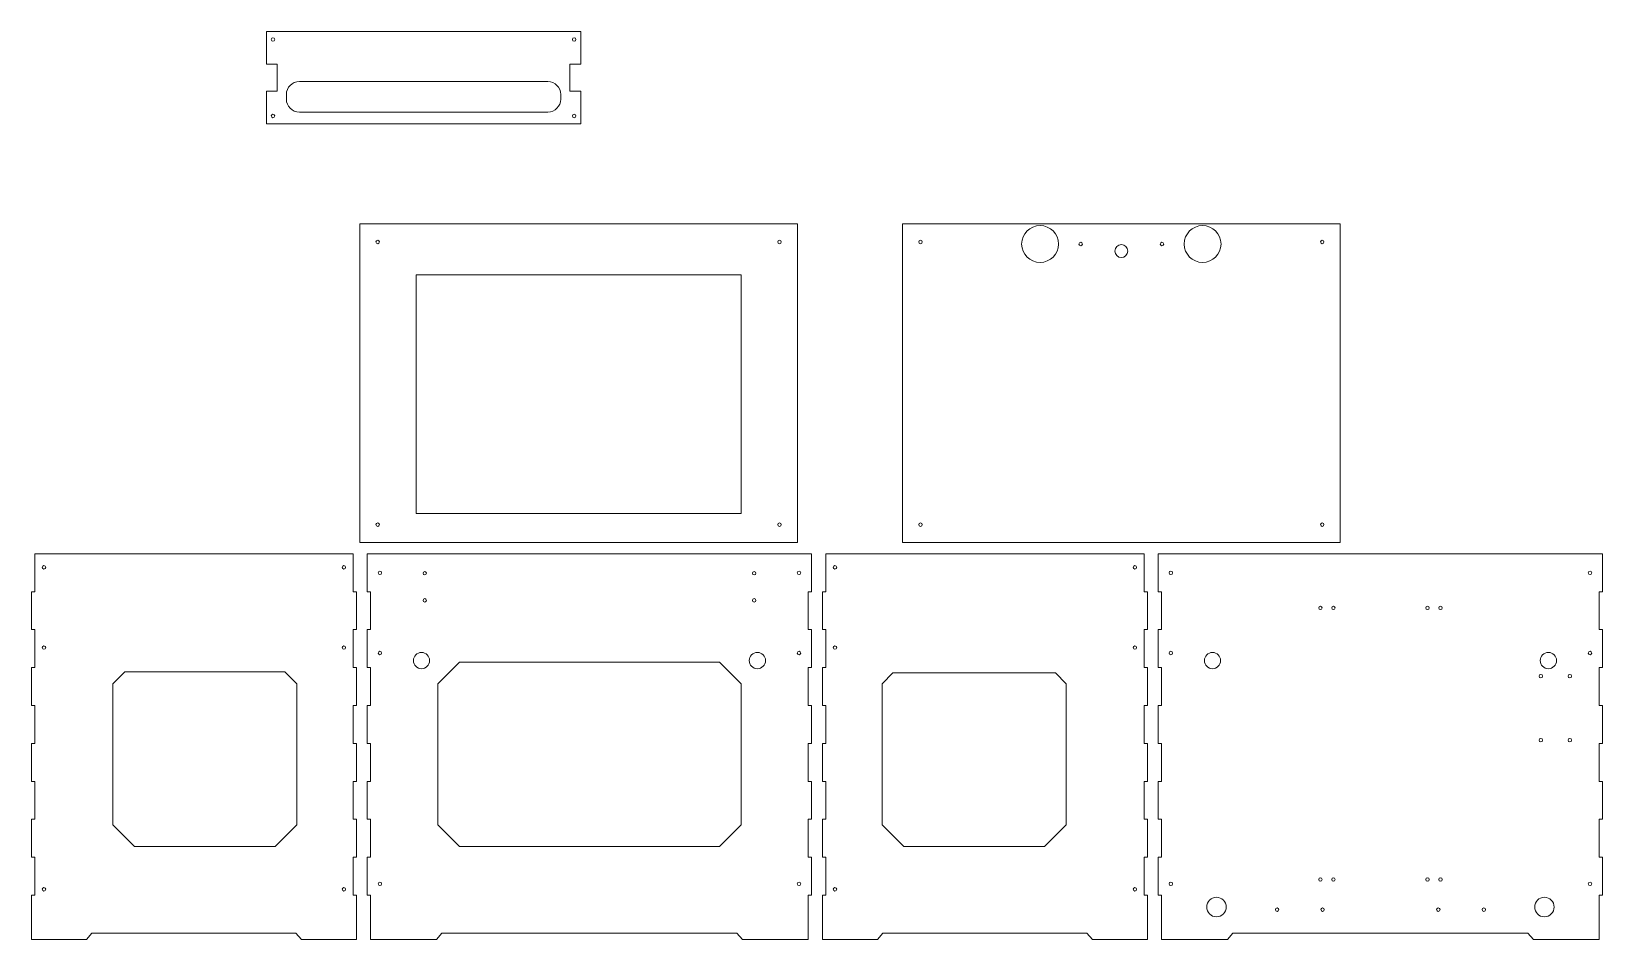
# Model space of a CAD drawing. Header units: millimetres. Extents: x -627 to 823, y -267 to 571.
import ezdxf

# ---------------------------------------------------------------- set-up
doc = ezdxf.new("R2010")
doc.units = ezdxf.units.MM
doc.header["$MEASUREMENT"] = 0
doc.layers.add('Warstwa 1', color=7, linetype='Continuous')

msp = doc.modelspace()

# ---------------------------------------------------------------- linework, layer by layer
at = {"layer": 'Warstwa 1', "color": 250, "lineweight": 20}
msp.add_lwpolyline([(-271.5576, 126.1765), (28.4424, 126.1765), (28.4424, 346.1765), (-271.5576, 346.1765), (-271.5576, 126.1765)], close=True, dxfattribs=at)
for centre in [(-306.9576, 376.5765), (63.8424, 376.5765), (-306.9576, 115.7765), (63.8424, 115.7765)]:
    msp.add_ellipse(centre, major_axis=(0, 1.6), ratio=1, dxfattribs=at)
for points, knots in [([(-409.6459, 570.8215), (-409.6459, 570.8215), (-119.6459, 570.8215), (-119.6459, 570.8215), (-119.6459, 570.8215), (-119.6459, 570.8215), (-119.6459, 540.7325), (-119.6459, 540.7325), (-119.6459, 540.7325), (-119.6459, 540.7325), (-129.6459, 540.7325), (-129.6459, 540.7325), (-129.6459, 540.7325), (-129.6459, 540.7325), (-129.6459, 515.7325), (-129.6459, 515.7325), (-129.6459, 515.7325), (-129.6459, 515.7325), (-119.6459, 515.7325), (-119.6459, 515.7325), (-119.6459, 515.7325), (-119.6459, 515.7325), (-119.6459, 485.6434), (-119.6459, 485.6434), (-119.6459, 485.6434), (-119.6459, 485.6434), (-409.6459, 485.6434), (-409.6459, 485.6434), (-409.6459, 485.6434), (-409.6459, 485.6434), (-409.6459, 515.7325), (-409.6459, 515.7325), (-409.6459, 515.7325), (-409.6459, 515.7325), (-399.6459, 515.7325), (-399.6459, 515.7325), (-399.6459, 515.7325), (-399.6459, 515.7325), (-399.6459, 540.7325), (-399.6459, 540.7325), (-399.6459, 540.7325), (-399.6459, 540.7325), (-409.6459, 540.7325), (-409.6459, 540.7325), (-409.6459, 540.7325), (-409.6459, 540.7325), (-409.6459, 570.8215), (-409.6459, 570.8215)], [0, 0, 0, 0, 0.076923077, 0.076923077, 0.076923077, 0.076923077, 0.153846154, 0.153846154, 0.153846154, 0.153846154, 0.230769231, 0.230769231, 0.230769231, 0.230769231, 0.307692308, 0.307692308, 0.307692308, 0.307692308, 0.384615385, 0.384615385, 0.384615385, 0.384615385, 0.461538462, 0.461538462, 0.461538462, 0.461538462, 0.538461538, 0.538461538, 0.538461538, 0.538461538, 0.615384615, 0.615384615, 0.615384615, 0.615384615, 0.692307692, 0.692307692, 0.692307692, 0.692307692, 0.769230769, 0.769230769, 0.769230769, 0.769230769, 0.846153846, 0.846153846, 0.846153846, 0.846153846, 1, 1, 1, 1]), ([(-402.0459, 563.3215), (-402.0459, 564.2051), (-402.7622, 564.9215), (-403.6459, 564.9215), (-403.6459, 564.9215), (-404.5295, 564.9215), (-405.2459, 564.2051), (-405.2459, 563.3215), (-405.2459, 563.3215), (-405.2459, 562.4378), (-404.5295, 561.7215), (-403.6459, 561.7215), (-403.6459, 561.7215), (-402.7622, 561.7215), (-402.0459, 562.4378), (-402.0459, 563.3215)], [0, 0, 0, 0, 0.2, 0.2, 0.2, 0.2, 0.4, 0.4, 0.4, 0.4, 0.6, 0.6, 0.6, 0.6, 1, 1, 1, 1]), ([(-127.2459, 563.3215), (-127.2459, 564.2051), (-126.5296, 564.9215), (-125.6459, 564.9215), (-125.6459, 564.9215), (-124.7623, 564.9215), (-124.0459, 564.2051), (-124.0459, 563.3215), (-124.0459, 563.3215), (-124.0459, 562.4378), (-124.7623, 561.7215), (-125.6459, 561.7215), (-125.6459, 561.7215), (-126.5296, 561.7215), (-127.2459, 562.4378), (-127.2459, 563.3215)], [0, 0, 0, 0, 0.2, 0.2, 0.2, 0.2, 0.4, 0.4, 0.4, 0.4, 0.6, 0.6, 0.6, 0.6, 1, 1, 1, 1]), ([(-149.9956, 524.5556), (-149.9956, 524.5556), (-379.2962, 524.5556), (-379.2962, 524.5556), (-379.2962, 524.5556), (-385.8961, 524.5556), (-391.2964, 519.1556), (-391.2964, 512.5557), (-391.2964, 512.5557), (-391.2964, 512.5557), (-391.2964, 508.4091), (-391.2964, 508.4091), (-391.2964, 508.4091), (-391.2964, 501.8092), (-385.8961, 496.4092), (-379.2962, 496.4092), (-379.2962, 496.4092), (-379.2962, 496.4092), (-149.9956, 496.4092), (-149.9956, 496.4092), (-149.9956, 496.4092), (-143.3958, 496.4092), (-137.9954, 501.8092), (-137.9954, 508.4091), (-137.9954, 508.4091), (-137.9954, 508.4091), (-137.9954, 512.5557), (-137.9954, 512.5557), (-137.9954, 512.5557), (-137.9954, 519.1556), (-143.3958, 524.5556), (-149.9956, 524.5556)], [0, 0, 0, 0, 0.111111111, 0.111111111, 0.111111111, 0.111111111, 0.222222222, 0.222222222, 0.222222222, 0.222222222, 0.333333333, 0.333333333, 0.333333333, 0.333333333, 0.444444444, 0.444444444, 0.444444444, 0.444444444, 0.555555556, 0.555555556, 0.555555556, 0.555555556, 0.666666667, 0.666666667, 0.666666667, 0.666666667, 0.777777778, 0.777777778, 0.777777778, 0.777777778, 1, 1, 1, 1]), ([(-402.0459, 492.8215), (-402.0459, 493.7051), (-402.7622, 494.4215), (-403.6459, 494.4215), (-403.6459, 494.4215), (-404.5295, 494.4215), (-405.2459, 493.7051), (-405.2459, 492.8215), (-405.2459, 492.8215), (-405.2459, 491.9378), (-404.5295, 491.2215), (-403.6459, 491.2215), (-403.6459, 491.2215), (-402.7622, 491.2215), (-402.0459, 491.9378), (-402.0459, 492.8215)], [0, 0, 0, 0, 0.2, 0.2, 0.2, 0.2, 0.4, 0.4, 0.4, 0.4, 0.6, 0.6, 0.6, 0.6, 1, 1, 1, 1]), ([(-127.2459, 492.8215), (-127.2459, 493.7051), (-126.5296, 494.4215), (-125.6459, 494.4215), (-125.6459, 494.4215), (-124.7623, 494.4215), (-124.0459, 493.7051), (-124.0459, 492.8215), (-124.0459, 492.8215), (-124.0459, 491.9378), (-124.7623, 491.2215), (-125.6459, 491.2215), (-125.6459, 491.2215), (-126.5296, 491.2215), (-127.2459, 491.9378), (-127.2459, 492.8215)], [0, 0, 0, 0, 0.2, 0.2, 0.2, 0.2, 0.4, 0.4, 0.4, 0.4, 0.6, 0.6, 0.6, 0.6, 1, 1, 1, 1]), ([(80.4424, 393.1765), (80.4424, 393.1765), (-323.5576, 393.1765), (-323.5576, 393.1765), (-323.5576, 393.1765), (-323.5576, 393.1765), (-323.5576, 99.1765), (-323.5576, 99.1765), (-323.5576, 99.1765), (-323.5576, 99.1765), (80.4424, 99.1765), (80.4424, 99.1765), (80.4424, 99.1765), (80.4424, 99.1765), (80.4424, 393.1765), (80.4424, 393.1765)], [0, 0, 0, 0, 0.2, 0.2, 0.2, 0.2, 0.4, 0.4, 0.4, 0.4, 0.6, 0.6, 0.6, 0.6, 1, 1, 1, 1]), ([(581.3159, 393.1765), (581.3159, 393.1765), (177.3159, 393.1765), (177.3159, 393.1765), (177.3159, 393.1765), (177.3159, 393.1765), (177.3159, 99.1765), (177.3159, 99.1765), (177.3159, 99.1765), (177.3159, 99.1765), (581.3159, 99.1765), (581.3159, 99.1765), (581.3159, 99.1765), (581.3159, 99.1765), (581.3159, 393.1765), (581.3159, 393.1765)], [0, 0, 0, 0, 0.2, 0.2, 0.2, 0.2, 0.4, 0.4, 0.4, 0.4, 0.6, 0.6, 0.6, 0.6, 1, 1, 1, 1]), ([(304.3159, 391.6765), (313.7047, 391.6765), (321.3159, 384.0653), (321.3159, 374.6765), (321.3159, 374.6765), (321.3159, 365.2877), (313.7047, 357.6765), (304.3159, 357.6765), (304.3159, 357.6765), (294.9271, 357.6765), (287.3159, 365.2877), (287.3159, 374.6765), (287.3159, 374.6765), (287.3159, 384.0653), (294.9271, 391.6765), (304.3159, 391.6765)], [0, 0, 0, 0, 0.2, 0.2, 0.2, 0.2, 0.4, 0.4, 0.4, 0.4, 0.6, 0.6, 0.6, 0.6, 1, 1, 1, 1]), ([(454.3159, 391.6765), (463.7047, 391.6765), (471.3159, 384.0653), (471.3159, 374.6765), (471.3159, 374.6765), (471.3159, 365.2877), (463.7047, 357.6765), (454.3159, 357.6765), (454.3159, 357.6765), (444.9271, 357.6765), (437.3159, 365.2877), (437.3159, 374.6765), (437.3159, 374.6765), (437.3159, 384.0653), (444.9271, 391.6765), (454.3159, 391.6765)], [0, 0, 0, 0, 0.2, 0.2, 0.2, 0.2, 0.4, 0.4, 0.4, 0.4, 0.6, 0.6, 0.6, 0.6, 1, 1, 1, 1]), ([(193.9159, 374.9765), (194.7996, 374.9765), (195.5159, 375.6928), (195.5159, 376.5765), (195.5159, 376.5765), (195.5159, 377.4602), (194.7996, 378.1765), (193.9159, 378.1765), (193.9159, 378.1765), (193.0322, 378.1765), (192.3159, 377.4602), (192.3159, 376.5765), (192.3159, 376.5765), (192.3159, 375.6928), (193.0322, 374.9765), (193.9159, 374.9765)], [0, 0, 0, 0, 0.2, 0.2, 0.2, 0.2, 0.4, 0.4, 0.4, 0.4, 0.6, 0.6, 0.6, 0.6, 1, 1, 1, 1]), ([(564.7159, 374.9765), (565.5996, 374.9765), (566.3159, 375.6928), (566.3159, 376.5765), (566.3159, 376.5765), (566.3159, 377.4602), (565.5996, 378.1765), (564.7159, 378.1765), (564.7159, 378.1765), (563.8322, 378.1765), (563.1159, 377.4602), (563.1159, 376.5765), (563.1159, 376.5765), (563.1159, 375.6928), (563.8322, 374.9765), (564.7159, 374.9765)], [0, 0, 0, 0, 0.2, 0.2, 0.2, 0.2, 0.4, 0.4, 0.4, 0.4, 0.6, 0.6, 0.6, 0.6, 1, 1, 1, 1]), ([(341.8159, 373.0321), (342.6996, 373.0321), (343.4159, 373.7484), (343.4159, 374.6321), (343.4159, 374.6321), (343.4159, 375.5158), (342.6996, 376.2321), (341.8159, 376.2321), (341.8159, 376.2321), (340.9322, 376.2321), (340.2159, 375.5158), (340.2159, 374.6321), (340.2159, 374.6321), (340.2159, 373.7484), (340.9322, 373.0321), (341.8159, 373.0321)], [0, 0, 0, 0, 0.2, 0.2, 0.2, 0.2, 0.4, 0.4, 0.4, 0.4, 0.6, 0.6, 0.6, 0.6, 1, 1, 1, 1]), ([(379.3159, 374.1765), (382.6296, 374.1765), (385.3159, 371.4902), (385.3159, 368.1765), (385.3159, 368.1765), (385.3159, 364.8628), (382.6296, 362.1765), (379.3159, 362.1765), (379.3159, 362.1765), (376.0022, 362.1765), (373.3159, 364.8628), (373.3159, 368.1765), (373.3159, 368.1765), (373.3159, 371.4902), (376.0022, 374.1765), (379.3159, 374.1765)], [0, 0, 0, 0, 0.2, 0.2, 0.2, 0.2, 0.4, 0.4, 0.4, 0.4, 0.6, 0.6, 0.6, 0.6, 1, 1, 1, 1]), ([(416.8159, 373.0321), (417.6996, 373.0321), (418.4159, 373.7484), (418.4159, 374.6321), (418.4159, 374.6321), (418.4159, 375.5158), (417.6996, 376.2321), (416.8159, 376.2321), (416.8159, 376.2321), (415.9322, 376.2321), (415.2159, 375.5158), (415.2159, 374.6321), (415.2159, 374.6321), (415.2159, 373.7484), (415.9322, 373.0321), (416.8159, 373.0321)], [0, 0, 0, 0, 0.2, 0.2, 0.2, 0.2, 0.4, 0.4, 0.4, 0.4, 0.6, 0.6, 0.6, 0.6, 1, 1, 1, 1]), ([(193.9159, 114.1765), (194.7996, 114.1765), (195.5159, 114.8928), (195.5159, 115.7765), (195.5159, 115.7765), (195.5159, 116.6602), (194.7996, 117.3765), (193.9159, 117.3765), (193.9159, 117.3765), (193.0322, 117.3765), (192.3159, 116.6602), (192.3159, 115.7765), (192.3159, 115.7765), (192.3159, 114.8928), (193.0322, 114.1765), (193.9159, 114.1765)], [0, 0, 0, 0, 0.2, 0.2, 0.2, 0.2, 0.4, 0.4, 0.4, 0.4, 0.6, 0.6, 0.6, 0.6, 1, 1, 1, 1]), ([(564.7159, 114.1765), (565.5996, 114.1765), (566.3159, 114.8928), (566.3159, 115.7765), (566.3159, 115.7765), (566.3159, 116.6602), (565.5996, 117.3765), (564.7159, 117.3765), (564.7159, 117.3765), (563.8322, 117.3765), (563.1159, 116.6602), (563.1159, 115.7765), (563.1159, 115.7765), (563.1159, 114.8928), (563.8322, 114.1765), (564.7159, 114.1765)], [0, 0, 0, 0, 0.2, 0.2, 0.2, 0.2, 0.4, 0.4, 0.4, 0.4, 0.6, 0.6, 0.6, 0.6, 1, 1, 1, 1]), ([(-626.5576, 53.899), (-626.5576, 53.899), (-626.5576, 18.899), (-626.5576, 18.899), (-626.5576, 18.899), (-626.5576, 18.899), (-623.5576, 18.899), (-623.5576, 18.899), (-623.5576, 18.899), (-623.5576, 18.899), (-623.5576, -16.101), (-623.5576, -16.101), (-623.5576, -16.101), (-623.5576, -16.101), (-626.5576, -16.101), (-626.5576, -16.101), (-626.5576, -16.101), (-626.5576, -16.101), (-626.5576, -51.101), (-626.5576, -51.101), (-626.5576, -51.101), (-626.5576, -51.101), (-623.5576, -51.101), (-623.5576, -51.101), (-623.5576, -51.101), (-623.5576, -51.101), (-623.5576, -86.101), (-623.5576, -86.101), (-623.5576, -86.101), (-623.5576, -86.101), (-626.5576, -86.101), (-626.5576, -86.101), (-626.5576, -86.101), (-626.5576, -86.101), (-626.5576, -121.101), (-626.5576, -121.101), (-626.5576, -121.101), (-626.5576, -121.101), (-623.5576, -121.101), (-623.5576, -121.101), (-623.5576, -121.101), (-623.5576, -121.101), (-623.5576, -156.101), (-623.5576, -156.101), (-623.5576, -156.101), (-623.5576, -156.101), (-626.5576, -156.101), (-626.5576, -156.101), (-626.5576, -156.101), (-626.5576, -156.101), (-626.5576, -191.101), (-626.5576, -191.101), (-626.5576, -191.101), (-626.5576, -191.101), (-623.5576, -191.101), (-623.5576, -191.101), (-623.5576, -191.101), (-623.5576, -191.101), (-623.5576, -226.101), (-623.5576, -226.101), (-623.5576, -226.101), (-623.5576, -226.101), (-626.5576, -226.101), (-626.5576, -226.101), (-626.5576, -226.101), (-626.5576, -226.101), (-626.5576, -261.101), (-626.5576, -261.101), (-626.5576, -261.101), (-626.5576, -261.101), (-626.5576, -267.101), (-626.5576, -267.101), (-626.5576, -267.101), (-626.5576, -267.101), (-575.7493, -267.101), (-575.7493, -267.101), (-575.7493, -267.101), (-575.7493, -267.101), (-570.7222, -261.101), (-570.7222, -261.101), (-570.7222, -261.101), (-570.7222, -261.101), (-382.393, -261.101), (-382.393, -261.101), (-382.393, -261.101), (-382.393, -261.101), (-377.3659, -267.101), (-377.3659, -267.101), (-377.3659, -267.101), (-377.3659, -267.101), (-326.5576, -267.101), (-326.5576, -267.101), (-326.5576, -267.101), (-326.5576, -267.101), (-326.5576, -261.101), (-326.5576, -261.101), (-326.5576, -261.101), (-326.5576, -261.101), (-326.5576, -226.101), (-326.5576, -226.101), (-326.5576, -226.101), (-326.5576, -226.101), (-329.5576, -226.101), (-329.5576, -226.101), (-329.5576, -226.101), (-329.5576, -226.101), (-329.5576, -191.101), (-329.5576, -191.101), (-329.5576, -191.101), (-329.5576, -191.101), (-326.5576, -191.101), (-326.5576, -191.101), (-326.5576, -191.101), (-326.5576, -191.101), (-326.5576, -156.101), (-326.5576, -156.101), (-326.5576, -156.101), (-326.5576, -156.101), (-329.5576, -156.101), (-329.5576, -156.101), (-329.5576, -156.101), (-329.5576, -156.101), (-329.5576, -121.101), (-329.5576, -121.101), (-329.5576, -121.101), (-329.5576, -121.101), (-326.5576, -121.101), (-326.5576, -121.101), (-326.5576, -121.101), (-326.5576, -121.101), (-326.5576, -86.101), (-326.5576, -86.101), (-326.5576, -86.101), (-326.5576, -86.101), (-329.5576, -86.101), (-329.5576, -86.101), (-329.5576, -86.101), (-329.5576, -86.101), (-329.5576, -51.101), (-329.5576, -51.101), (-329.5576, -51.101), (-329.5576, -51.101), (-326.5576, -51.101), (-326.5576, -51.101), (-326.5576, -51.101), (-326.5576, -51.101), (-326.5576, -16.101), (-326.5576, -16.101), (-326.5576, -16.101), (-326.5576, -16.101), (-329.5576, -16.101), (-329.5576, -16.101), (-329.5576, -16.101), (-329.5576, -16.101), (-329.5576, 18.899), (-329.5576, 18.899), (-329.5576, 18.899), (-329.5576, 18.899), (-326.5576, 18.899), (-326.5576, 18.899), (-326.5576, 18.899), (-326.5576, 18.899), (-326.5576, 53.899), (-326.5576, 53.899), (-326.5576, 53.899), (-326.5576, 53.899), (-329.5576, 53.899), (-329.5576, 53.899), (-329.5576, 53.899), (-329.5576, 53.899), (-329.5576, 88.899), (-329.5576, 88.899), (-329.5576, 88.899), (-329.5576, 88.899), (-623.5576, 88.899), (-623.5576, 88.899), (-623.5576, 88.899), (-623.5576, 88.899), (-623.5576, 53.899), (-623.5576, 53.899), (-623.5576, 53.899), (-623.5576, 53.899), (-626.5576, 53.899), (-626.5576, 53.899)], [0, 0, 0, 0, 0.021276596, 0.021276596, 0.021276596, 0.021276596, 0.042553191, 0.042553191, 0.042553191, 0.042553191, 0.063829787, 0.063829787, 0.063829787, 0.063829787, 0.085106383, 0.085106383, 0.085106383, 0.085106383, 0.106382979, 0.106382979, 0.106382979, 0.106382979, 0.127659574, 0.127659574, 0.127659574, 0.127659574, 0.14893617, 0.14893617, 0.14893617, 0.14893617, 0.170212766, 0.170212766, 0.170212766, 0.170212766, 0.191489362, 0.191489362, 0.191489362, 0.191489362, 0.212765957, 0.212765957, 0.212765957, 0.212765957, 0.234042553, 0.234042553, 0.234042553, 0.234042553, 0.255319149, 0.255319149, 0.255319149, 0.255319149, 0.276595745, 0.276595745, 0.276595745, 0.276595745, 0.29787234, 0.29787234, 0.29787234, 0.29787234, 0.319148936, 0.319148936, 0.319148936, 0.319148936, 0.340425532, 0.340425532, 0.340425532, 0.340425532, 0.361702128, 0.361702128, 0.361702128, 0.361702128, 0.382978723, 0.382978723, 0.382978723, 0.382978723, 0.404255319, 0.404255319, 0.404255319, 0.404255319, 0.425531915, 0.425531915, 0.425531915, 0.425531915, 0.446808511, 0.446808511, 0.446808511, 0.446808511, 0.468085106, 0.468085106, 0.468085106, 0.468085106, 0.489361702, 0.489361702, 0.489361702, 0.489361702, 0.510638298, 0.510638298, 0.510638298, 0.510638298, 0.531914894, 0.531914894, 0.531914894, 0.531914894, 0.553191489, 0.553191489, 0.553191489, 0.553191489, 0.574468085, 0.574468085, 0.574468085, 0.574468085, 0.595744681, 0.595744681, 0.595744681, 0.595744681, 0.617021277, 0.617021277, 0.617021277, 0.617021277, 0.638297872, 0.638297872, 0.638297872, 0.638297872, 0.659574468, 0.659574468, 0.659574468, 0.659574468, 0.680851064, 0.680851064, 0.680851064, 0.680851064, 0.70212766, 0.70212766, 0.70212766, 0.70212766, 0.723404255, 0.723404255, 0.723404255, 0.723404255, 0.744680851, 0.744680851, 0.744680851, 0.744680851, 0.765957447, 0.765957447, 0.765957447, 0.765957447, 0.787234043, 0.787234043, 0.787234043, 0.787234043, 0.808510638, 0.808510638, 0.808510638, 0.808510638, 0.829787234, 0.829787234, 0.829787234, 0.829787234, 0.85106383, 0.85106383, 0.85106383, 0.85106383, 0.872340426, 0.872340426, 0.872340426, 0.872340426, 0.893617021, 0.893617021, 0.893617021, 0.893617021, 0.914893617, 0.914893617, 0.914893617, 0.914893617, 0.936170213, 0.936170213, 0.936170213, 0.936170213, 0.957446809, 0.957446809, 0.957446809, 0.957446809, 1, 1, 1, 1]), ([(-316.5576, 88.899), (-316.5576, 88.899), (93.4424, 88.899), (93.4424, 88.899), (93.4424, 88.899), (93.4424, 88.899), (93.4424, 53.899), (93.4424, 53.899), (93.4424, 53.899), (93.4424, 53.899), (90.4424, 53.899), (90.4424, 53.899), (90.4424, 53.899), (90.4424, 53.899), (90.4424, 18.899), (90.4424, 18.899), (90.4424, 18.899), (90.4424, 18.899), (93.4424, 18.899), (93.4424, 18.899), (93.4424, 18.899), (93.4424, 18.899), (93.4424, -16.101), (93.4424, -16.101), (93.4424, -16.101), (93.4424, -16.101), (90.4424, -16.101), (90.4424, -16.101), (90.4424, -16.101), (90.4424, -16.101), (90.4424, -51.101), (90.4424, -51.101), (90.4424, -51.101), (90.4424, -51.101), (93.4424, -51.101), (93.4424, -51.101), (93.4424, -51.101), (93.4424, -51.101), (93.4424, -86.101), (93.4424, -86.101), (93.4424, -86.101), (93.4424, -86.101), (90.4424, -86.101), (90.4424, -86.101), (90.4424, -86.101), (90.4424, -86.101), (90.4424, -121.101), (90.4424, -121.101), (90.4424, -121.101), (90.4424, -121.101), (93.4424, -121.101), (93.4424, -121.101), (93.4424, -121.101), (93.4424, -121.101), (93.4424, -156.101), (93.4424, -156.101), (93.4424, -156.101), (93.4424, -156.101), (90.4424, -156.101), (90.4424, -156.101), (90.4424, -156.101), (90.4424, -156.101), (90.4424, -191.101), (90.4424, -191.101), (90.4424, -191.101), (90.4424, -191.101), (93.4424, -191.101), (93.4424, -191.101), (93.4424, -191.101), (93.4424, -191.101), (93.4424, -226.101), (93.4424, -226.101), (93.4424, -226.101), (93.4424, -226.101), (90.4424, -226.101), (90.4424, -226.101), (90.4424, -226.101), (90.4424, -226.101), (90.4424, -261.101), (90.4424, -261.101), (90.4424, -261.101), (90.4424, -261.101), (90.4424, -267.101), (90.4424, -267.101), (90.4424, -267.101), (90.4424, -267.101), (29.6341, -267.101), (29.6341, -267.101), (29.6341, -267.101), (29.6341, -267.101), (24.607, -261.101), (24.607, -261.101), (24.607, -261.101), (24.607, -261.101), (-247.7222, -261.101), (-247.7222, -261.101), (-247.7222, -261.101), (-247.7222, -261.101), (-252.7493, -267.101), (-252.7493, -267.101), (-252.7493, -267.101), (-252.7493, -267.101), (-313.5576, -267.101), (-313.5576, -267.101), (-313.5576, -267.101), (-313.5576, -267.101), (-313.5576, -261.101), (-313.5576, -261.101), (-313.5576, -261.101), (-313.5576, -261.101), (-313.5576, -226.101), (-313.5576, -226.101), (-313.5576, -226.101), (-313.5576, -226.101), (-316.5576, -226.101), (-316.5576, -226.101), (-316.5576, -226.101), (-316.5576, -226.101), (-316.5576, -191.101), (-316.5576, -191.101), (-316.5576, -191.101), (-316.5576, -191.101), (-313.5576, -191.101), (-313.5576, -191.101), (-313.5576, -191.101), (-313.5576, -191.101), (-313.5576, -156.101), (-313.5576, -156.101), (-313.5576, -156.101), (-313.5576, -156.101), (-316.5576, -156.101), (-316.5576, -156.101), (-316.5576, -156.101), (-316.5576, -156.101), (-316.5576, -121.101), (-316.5576, -121.101), (-316.5576, -121.101), (-316.5576, -121.101), (-313.5576, -121.101), (-313.5576, -121.101), (-313.5576, -121.101), (-313.5576, -121.101), (-313.5576, -86.101), (-313.5576, -86.101), (-313.5576, -86.101), (-313.5576, -86.101), (-316.5576, -86.101), (-316.5576, -86.101), (-316.5576, -86.101), (-316.5576, -86.101), (-316.5576, -51.101), (-316.5576, -51.101), (-316.5576, -51.101), (-316.5576, -51.101), (-313.5576, -51.101), (-313.5576, -51.101), (-313.5576, -51.101), (-313.5576, -51.101), (-313.5576, -16.101), (-313.5576, -16.101), (-313.5576, -16.101), (-313.5576, -16.101), (-316.5576, -16.101), (-316.5576, -16.101), (-316.5576, -16.101), (-316.5576, -16.101), (-316.5576, 18.899), (-316.5576, 18.899), (-316.5576, 18.899), (-316.5576, 18.899), (-313.5576, 18.899), (-313.5576, 18.899), (-313.5576, 18.899), (-313.5576, 18.899), (-313.5576, 53.899), (-313.5576, 53.899), (-313.5576, 53.899), (-313.5576, 53.899), (-316.5576, 53.899), (-316.5576, 53.899), (-316.5576, 53.899), (-316.5576, 53.899), (-316.5576, 88.899), (-316.5576, 88.899)], [0, 0, 0, 0, 0.021276596, 0.021276596, 0.021276596, 0.021276596, 0.042553191, 0.042553191, 0.042553191, 0.042553191, 0.063829787, 0.063829787, 0.063829787, 0.063829787, 0.085106383, 0.085106383, 0.085106383, 0.085106383, 0.106382979, 0.106382979, 0.106382979, 0.106382979, 0.127659574, 0.127659574, 0.127659574, 0.127659574, 0.14893617, 0.14893617, 0.14893617, 0.14893617, 0.170212766, 0.170212766, 0.170212766, 0.170212766, 0.191489362, 0.191489362, 0.191489362, 0.191489362, 0.212765957, 0.212765957, 0.212765957, 0.212765957, 0.234042553, 0.234042553, 0.234042553, 0.234042553, 0.255319149, 0.255319149, 0.255319149, 0.255319149, 0.276595745, 0.276595745, 0.276595745, 0.276595745, 0.29787234, 0.29787234, 0.29787234, 0.29787234, 0.319148936, 0.319148936, 0.319148936, 0.319148936, 0.340425532, 0.340425532, 0.340425532, 0.340425532, 0.361702128, 0.361702128, 0.361702128, 0.361702128, 0.382978723, 0.382978723, 0.382978723, 0.382978723, 0.404255319, 0.404255319, 0.404255319, 0.404255319, 0.425531915, 0.425531915, 0.425531915, 0.425531915, 0.446808511, 0.446808511, 0.446808511, 0.446808511, 0.468085106, 0.468085106, 0.468085106, 0.468085106, 0.489361702, 0.489361702, 0.489361702, 0.489361702, 0.510638298, 0.510638298, 0.510638298, 0.510638298, 0.531914894, 0.531914894, 0.531914894, 0.531914894, 0.553191489, 0.553191489, 0.553191489, 0.553191489, 0.574468085, 0.574468085, 0.574468085, 0.574468085, 0.595744681, 0.595744681, 0.595744681, 0.595744681, 0.617021277, 0.617021277, 0.617021277, 0.617021277, 0.638297872, 0.638297872, 0.638297872, 0.638297872, 0.659574468, 0.659574468, 0.659574468, 0.659574468, 0.680851064, 0.680851064, 0.680851064, 0.680851064, 0.70212766, 0.70212766, 0.70212766, 0.70212766, 0.723404255, 0.723404255, 0.723404255, 0.723404255, 0.744680851, 0.744680851, 0.744680851, 0.744680851, 0.765957447, 0.765957447, 0.765957447, 0.765957447, 0.787234043, 0.787234043, 0.787234043, 0.787234043, 0.808510638, 0.808510638, 0.808510638, 0.808510638, 0.829787234, 0.829787234, 0.829787234, 0.829787234, 0.85106383, 0.85106383, 0.85106383, 0.85106383, 0.872340426, 0.872340426, 0.872340426, 0.872340426, 0.893617021, 0.893617021, 0.893617021, 0.893617021, 0.914893617, 0.914893617, 0.914893617, 0.914893617, 0.936170213, 0.936170213, 0.936170213, 0.936170213, 0.957446809, 0.957446809, 0.957446809, 0.957446809, 1, 1, 1, 1]), ([(103.4424, -261.101), (103.4424, -261.101), (103.4424, -226.101), (103.4424, -226.101), (103.4424, -226.101), (103.4424, -226.101), (106.4424, -226.101), (106.4424, -226.101), (106.4424, -226.101), (106.4424, -226.101), (106.4424, -191.101), (106.4424, -191.101), (106.4424, -191.101), (106.4424, -191.101), (103.4424, -191.101), (103.4424, -191.101), (103.4424, -191.101), (103.4424, -191.101), (103.4424, -156.101), (103.4424, -156.101), (103.4424, -156.101), (103.4424, -156.101), (106.4424, -156.101), (106.4424, -156.101), (106.4424, -156.101), (106.4424, -156.101), (106.4424, -121.101), (106.4424, -121.101), (106.4424, -121.101), (106.4424, -121.101), (103.4424, -121.101), (103.4424, -121.101), (103.4424, -121.101), (103.4424, -121.101), (103.4424, -86.101), (103.4424, -86.101), (103.4424, -86.101), (103.4424, -86.101), (106.4424, -86.101), (106.4424, -86.101), (106.4424, -86.101), (106.4424, -86.101), (106.4424, -51.101), (106.4424, -51.101), (106.4424, -51.101), (106.4424, -51.101), (103.4424, -51.101), (103.4424, -51.101), (103.4424, -51.101), (103.4424, -51.101), (103.4424, -16.101), (103.4424, -16.101), (103.4424, -16.101), (103.4424, -16.101), (106.4424, -16.101), (106.4424, -16.101), (106.4424, -16.101), (106.4424, -16.101), (106.4424, 18.899), (106.4424, 18.899), (106.4424, 18.899), (106.4424, 18.899), (103.4424, 18.899), (103.4424, 18.899), (103.4424, 18.899), (103.4424, 18.899), (103.4424, 53.899), (103.4424, 53.899), (103.4424, 53.899), (103.4424, 53.899), (106.4424, 53.899), (106.4424, 53.899), (106.4424, 53.899), (106.4424, 53.899), (106.4424, 88.899), (106.4424, 88.899), (106.4424, 88.899), (106.4424, 88.899), (400.4424, 88.899), (400.4424, 88.899), (400.4424, 88.899), (400.4424, 88.899), (400.4424, 53.899), (400.4424, 53.899), (400.4424, 53.899), (400.4424, 53.899), (403.4424, 53.899), (403.4424, 53.899), (403.4424, 53.899), (403.4424, 53.899), (403.4424, 18.899), (403.4424, 18.899), (403.4424, 18.899), (403.4424, 18.899), (400.4424, 18.899), (400.4424, 18.899), (400.4424, 18.899), (400.4424, 18.899), (400.4424, -16.101), (400.4424, -16.101), (400.4424, -16.101), (400.4424, -16.101), (403.4424, -16.101), (403.4424, -16.101), (403.4424, -16.101), (403.4424, -16.101), (403.4424, -51.101), (403.4424, -51.101), (403.4424, -51.101), (403.4424, -51.101), (400.4424, -51.101), (400.4424, -51.101), (400.4424, -51.101), (400.4424, -51.101), (400.4424, -86.101), (400.4424, -86.101), (400.4424, -86.101), (400.4424, -86.101), (403.4424, -86.101), (403.4424, -86.101), (403.4424, -86.101), (403.4424, -86.101), (403.4424, -121.101), (403.4424, -121.101), (403.4424, -121.101), (403.4424, -121.101), (400.4424, -121.101), (400.4424, -121.101), (400.4424, -121.101), (400.4424, -121.101), (400.4424, -156.101), (400.4424, -156.101), (400.4424, -156.101), (400.4424, -156.101), (403.4424, -156.101), (403.4424, -156.101), (403.4424, -156.101), (403.4424, -156.101), (403.4424, -191.101), (403.4424, -191.101), (403.4424, -191.101), (403.4424, -191.101), (400.4424, -191.101), (400.4424, -191.101), (400.4424, -191.101), (400.4424, -191.101), (400.4424, -226.101), (400.4424, -226.101), (400.4424, -226.101), (400.4424, -226.101), (403.4424, -226.101), (403.4424, -226.101), (403.4424, -226.101), (403.4424, -226.101), (403.4424, -261.101), (403.4424, -261.101), (403.4424, -261.101), (403.4424, -261.101), (403.4424, -267.101), (403.4424, -267.101), (403.4424, -267.101), (403.4424, -267.101), (352.6341, -267.101), (352.6341, -267.101), (352.6341, -267.101), (352.6341, -267.101), (347.607, -261.101), (347.607, -261.101), (347.607, -261.101), (347.607, -261.101), (159.2778, -261.101), (159.2778, -261.101), (159.2778, -261.101), (159.2778, -261.101), (154.2507, -267.101), (154.2507, -267.101), (154.2507, -267.101), (154.2507, -267.101), (103.4424, -267.101), (103.4424, -267.101), (103.4424, -267.101), (103.4424, -267.101), (103.4424, -261.101), (103.4424, -261.101)], [0, 0, 0, 0, 0.021276596, 0.021276596, 0.021276596, 0.021276596, 0.042553191, 0.042553191, 0.042553191, 0.042553191, 0.063829787, 0.063829787, 0.063829787, 0.063829787, 0.085106383, 0.085106383, 0.085106383, 0.085106383, 0.106382979, 0.106382979, 0.106382979, 0.106382979, 0.127659574, 0.127659574, 0.127659574, 0.127659574, 0.14893617, 0.14893617, 0.14893617, 0.14893617, 0.170212766, 0.170212766, 0.170212766, 0.170212766, 0.191489362, 0.191489362, 0.191489362, 0.191489362, 0.212765957, 0.212765957, 0.212765957, 0.212765957, 0.234042553, 0.234042553, 0.234042553, 0.234042553, 0.255319149, 0.255319149, 0.255319149, 0.255319149, 0.276595745, 0.276595745, 0.276595745, 0.276595745, 0.29787234, 0.29787234, 0.29787234, 0.29787234, 0.319148936, 0.319148936, 0.319148936, 0.319148936, 0.340425532, 0.340425532, 0.340425532, 0.340425532, 0.361702128, 0.361702128, 0.361702128, 0.361702128, 0.382978723, 0.382978723, 0.382978723, 0.382978723, 0.404255319, 0.404255319, 0.404255319, 0.404255319, 0.425531915, 0.425531915, 0.425531915, 0.425531915, 0.446808511, 0.446808511, 0.446808511, 0.446808511, 0.468085106, 0.468085106, 0.468085106, 0.468085106, 0.489361702, 0.489361702, 0.489361702, 0.489361702, 0.510638298, 0.510638298, 0.510638298, 0.510638298, 0.531914894, 0.531914894, 0.531914894, 0.531914894, 0.553191489, 0.553191489, 0.553191489, 0.553191489, 0.574468085, 0.574468085, 0.574468085, 0.574468085, 0.595744681, 0.595744681, 0.595744681, 0.595744681, 0.617021277, 0.617021277, 0.617021277, 0.617021277, 0.638297872, 0.638297872, 0.638297872, 0.638297872, 0.659574468, 0.659574468, 0.659574468, 0.659574468, 0.680851064, 0.680851064, 0.680851064, 0.680851064, 0.70212766, 0.70212766, 0.70212766, 0.70212766, 0.723404255, 0.723404255, 0.723404255, 0.723404255, 0.744680851, 0.744680851, 0.744680851, 0.744680851, 0.765957447, 0.765957447, 0.765957447, 0.765957447, 0.787234043, 0.787234043, 0.787234043, 0.787234043, 0.808510638, 0.808510638, 0.808510638, 0.808510638, 0.829787234, 0.829787234, 0.829787234, 0.829787234, 0.85106383, 0.85106383, 0.85106383, 0.85106383, 0.872340426, 0.872340426, 0.872340426, 0.872340426, 0.893617021, 0.893617021, 0.893617021, 0.893617021, 0.914893617, 0.914893617, 0.914893617, 0.914893617, 0.936170213, 0.936170213, 0.936170213, 0.936170213, 0.957446809, 0.957446809, 0.957446809, 0.957446809, 1, 1, 1, 1]), ([(413.4424, 88.899), (413.4424, 88.899), (823.4424, 88.899), (823.4424, 88.899), (823.4424, 88.899), (823.4424, 88.899), (823.4424, 53.899), (823.4424, 53.899), (823.4424, 53.899), (823.4424, 53.899), (820.4424, 53.899), (820.4424, 53.899), (820.4424, 53.899), (820.4424, 53.899), (820.4424, 18.899), (820.4424, 18.899), (820.4424, 18.899), (820.4424, 18.899), (823.4424, 18.899), (823.4424, 18.899), (823.4424, 18.899), (823.4424, 18.899), (823.4424, -16.101), (823.4424, -16.101), (823.4424, -16.101), (823.4424, -16.101), (820.4424, -16.101), (820.4424, -16.101), (820.4424, -16.101), (820.4424, -16.101), (820.4424, -51.101), (820.4424, -51.101), (820.4424, -51.101), (820.4424, -51.101), (823.4424, -51.101), (823.4424, -51.101), (823.4424, -51.101), (823.4424, -51.101), (823.4424, -86.101), (823.4424, -86.101), (823.4424, -86.101), (823.4424, -86.101), (820.4424, -86.101), (820.4424, -86.101), (820.4424, -86.101), (820.4424, -86.101), (820.4424, -121.101), (820.4424, -121.101), (820.4424, -121.101), (820.4424, -121.101), (823.4424, -121.101), (823.4424, -121.101), (823.4424, -121.101), (823.4424, -121.101), (823.4424, -156.101), (823.4424, -156.101), (823.4424, -156.101), (823.4424, -156.101), (820.4424, -156.101), (820.4424, -156.101), (820.4424, -156.101), (820.4424, -156.101), (820.4424, -191.101), (820.4424, -191.101), (820.4424, -191.101), (820.4424, -191.101), (823.4424, -191.101), (823.4424, -191.101), (823.4424, -191.101), (823.4424, -191.101), (823.4424, -226.101), (823.4424, -226.101), (823.4424, -226.101), (823.4424, -226.101), (820.4424, -226.101), (820.4424, -226.101), (820.4424, -226.101), (820.4424, -226.101), (820.4424, -261.101), (820.4424, -261.101), (820.4424, -261.101), (820.4424, -261.101), (820.4424, -267.101), (820.4424, -267.101), (820.4424, -267.101), (820.4424, -267.101), (759.6341, -267.101), (759.6341, -267.101), (759.6341, -267.101), (759.6341, -267.101), (754.607, -261.101), (754.607, -261.101), (754.607, -261.101), (754.607, -261.101), (482.2778, -261.101), (482.2778, -261.101), (482.2778, -261.101), (482.2778, -261.101), (477.2507, -267.101), (477.2507, -267.101), (477.2507, -267.101), (477.2507, -267.101), (416.4424, -267.101), (416.4424, -267.101), (416.4424, -267.101), (416.4424, -267.101), (416.4424, -261.101), (416.4424, -261.101), (416.4424, -261.101), (416.4424, -261.101), (416.4424, -226.101), (416.4424, -226.101), (416.4424, -226.101), (416.4424, -226.101), (413.4424, -226.101), (413.4424, -226.101), (413.4424, -226.101), (413.4424, -226.101), (413.4424, -191.101), (413.4424, -191.101), (413.4424, -191.101), (413.4424, -191.101), (416.4424, -191.101), (416.4424, -191.101), (416.4424, -191.101), (416.4424, -191.101), (416.4424, -156.101), (416.4424, -156.101), (416.4424, -156.101), (416.4424, -156.101), (413.4424, -156.101), (413.4424, -156.101), (413.4424, -156.101), (413.4424, -156.101), (413.4424, -121.101), (413.4424, -121.101), (413.4424, -121.101), (413.4424, -121.101), (416.4424, -121.101), (416.4424, -121.101), (416.4424, -121.101), (416.4424, -121.101), (416.4424, -86.101), (416.4424, -86.101), (416.4424, -86.101), (416.4424, -86.101), (413.4424, -86.101), (413.4424, -86.101), (413.4424, -86.101), (413.4424, -86.101), (413.4424, -51.101), (413.4424, -51.101), (413.4424, -51.101), (413.4424, -51.101), (416.4424, -51.101), (416.4424, -51.101), (416.4424, -51.101), (416.4424, -51.101), (416.4424, -16.101), (416.4424, -16.101), (416.4424, -16.101), (416.4424, -16.101), (413.4424, -16.101), (413.4424, -16.101), (413.4424, -16.101), (413.4424, -16.101), (413.4424, 18.899), (413.4424, 18.899), (413.4424, 18.899), (413.4424, 18.899), (416.4424, 18.899), (416.4424, 18.899), (416.4424, 18.899), (416.4424, 18.899), (416.4424, 53.899), (416.4424, 53.899), (416.4424, 53.899), (416.4424, 53.899), (413.4424, 53.899), (413.4424, 53.899), (413.4424, 53.899), (413.4424, 53.899), (413.4424, 88.899), (413.4424, 88.899)], [0, 0, 0, 0, 0.021276596, 0.021276596, 0.021276596, 0.021276596, 0.042553191, 0.042553191, 0.042553191, 0.042553191, 0.063829787, 0.063829787, 0.063829787, 0.063829787, 0.085106383, 0.085106383, 0.085106383, 0.085106383, 0.106382979, 0.106382979, 0.106382979, 0.106382979, 0.127659574, 0.127659574, 0.127659574, 0.127659574, 0.14893617, 0.14893617, 0.14893617, 0.14893617, 0.170212766, 0.170212766, 0.170212766, 0.170212766, 0.191489362, 0.191489362, 0.191489362, 0.191489362, 0.212765957, 0.212765957, 0.212765957, 0.212765957, 0.234042553, 0.234042553, 0.234042553, 0.234042553, 0.255319149, 0.255319149, 0.255319149, 0.255319149, 0.276595745, 0.276595745, 0.276595745, 0.276595745, 0.29787234, 0.29787234, 0.29787234, 0.29787234, 0.319148936, 0.319148936, 0.319148936, 0.319148936, 0.340425532, 0.340425532, 0.340425532, 0.340425532, 0.361702128, 0.361702128, 0.361702128, 0.361702128, 0.382978723, 0.382978723, 0.382978723, 0.382978723, 0.404255319, 0.404255319, 0.404255319, 0.404255319, 0.425531915, 0.425531915, 0.425531915, 0.425531915, 0.446808511, 0.446808511, 0.446808511, 0.446808511, 0.468085106, 0.468085106, 0.468085106, 0.468085106, 0.489361702, 0.489361702, 0.489361702, 0.489361702, 0.510638298, 0.510638298, 0.510638298, 0.510638298, 0.531914894, 0.531914894, 0.531914894, 0.531914894, 0.553191489, 0.553191489, 0.553191489, 0.553191489, 0.574468085, 0.574468085, 0.574468085, 0.574468085, 0.595744681, 0.595744681, 0.595744681, 0.595744681, 0.617021277, 0.617021277, 0.617021277, 0.617021277, 0.638297872, 0.638297872, 0.638297872, 0.638297872, 0.659574468, 0.659574468, 0.659574468, 0.659574468, 0.680851064, 0.680851064, 0.680851064, 0.680851064, 0.70212766, 0.70212766, 0.70212766, 0.70212766, 0.723404255, 0.723404255, 0.723404255, 0.723404255, 0.744680851, 0.744680851, 0.744680851, 0.744680851, 0.765957447, 0.765957447, 0.765957447, 0.765957447, 0.787234043, 0.787234043, 0.787234043, 0.787234043, 0.808510638, 0.808510638, 0.808510638, 0.808510638, 0.829787234, 0.829787234, 0.829787234, 0.829787234, 0.85106383, 0.85106383, 0.85106383, 0.85106383, 0.872340426, 0.872340426, 0.872340426, 0.872340426, 0.893617021, 0.893617021, 0.893617021, 0.893617021, 0.914893617, 0.914893617, 0.914893617, 0.914893617, 0.936170213, 0.936170213, 0.936170213, 0.936170213, 0.957446809, 0.957446809, 0.957446809, 0.957446809, 1, 1, 1, 1]), ([(-614.9576, 74.6991), (-614.0739, 74.6991), (-613.3576, 75.4154), (-613.3576, 76.2991), (-613.3576, 76.2991), (-613.3576, 77.1828), (-614.0739, 77.8991), (-614.9576, 77.8991), (-614.9576, 77.8991), (-615.8413, 77.8991), (-616.5576, 77.1828), (-616.5576, 76.2991), (-616.5576, 76.2991), (-616.5576, 75.4154), (-615.8413, 74.6991), (-614.9576, 74.6991)], [0, 0, 0, 0, 0.2, 0.2, 0.2, 0.2, 0.4, 0.4, 0.4, 0.4, 0.6, 0.6, 0.6, 0.6, 1, 1, 1, 1]), ([(-338.1576, 74.6991), (-337.2739, 74.6991), (-336.5576, 75.4154), (-336.5576, 76.2991), (-336.5576, 76.2991), (-336.5576, 77.1828), (-337.2739, 77.8991), (-338.1576, 77.8991), (-338.1576, 77.8991), (-339.0413, 77.8991), (-339.7576, 77.1828), (-339.7576, 76.2991), (-339.7576, 76.2991), (-339.7576, 75.4154), (-339.0413, 74.6991), (-338.1576, 74.6991)], [0, 0, 0, 0, 0.2, 0.2, 0.2, 0.2, 0.4, 0.4, 0.4, 0.4, 0.6, 0.6, 0.6, 0.6, 1, 1, 1, 1]), ([(-304.9577, 69.6991), (-304.074, 69.6991), (-303.3577, 70.4154), (-303.3577, 71.2991), (-303.3577, 71.2991), (-303.3577, 72.1828), (-304.074, 72.8991), (-304.9577, 72.8991), (-304.9577, 72.8991), (-305.8414, 72.8991), (-306.5577, 72.1828), (-306.5577, 71.2991), (-306.5577, 71.2991), (-306.5577, 70.4154), (-305.8414, 69.6991), (-304.9577, 69.6991)], [0, 0, 0, 0, 0.2, 0.2, 0.2, 0.2, 0.4, 0.4, 0.4, 0.4, 0.6, 0.6, 0.6, 0.6, 1, 1, 1, 1]), ([(81.8424, 69.6991), (82.7261, 69.6991), (83.4424, 70.4154), (83.4424, 71.2991), (83.4424, 71.2991), (83.4424, 72.1828), (82.7261, 72.8991), (81.8424, 72.8991), (81.8424, 72.8991), (80.9587, 72.8991), (80.2424, 72.1828), (80.2424, 71.2991), (80.2424, 71.2991), (80.2424, 70.4154), (80.9587, 69.6991), (81.8424, 69.6991)], [0, 0, 0, 0, 0.2, 0.2, 0.2, 0.2, 0.4, 0.4, 0.4, 0.4, 0.6, 0.6, 0.6, 0.6, 1, 1, 1, 1]), ([(115.0424, 74.6991), (115.9261, 74.6991), (116.6424, 75.4154), (116.6424, 76.2991), (116.6424, 76.2991), (116.6424, 77.1828), (115.9261, 77.8991), (115.0424, 77.8991), (115.0424, 77.8991), (114.1587, 77.8991), (113.4424, 77.1828), (113.4424, 76.2991), (113.4424, 76.2991), (113.4424, 75.4154), (114.1587, 74.6991), (115.0424, 74.6991)], [0, 0, 0, 0, 0.2, 0.2, 0.2, 0.2, 0.4, 0.4, 0.4, 0.4, 0.6, 0.6, 0.6, 0.6, 1, 1, 1, 1]), ([(391.8424, 74.6991), (392.7261, 74.6991), (393.4424, 75.4154), (393.4424, 76.2991), (393.4424, 76.2991), (393.4424, 77.1828), (392.7261, 77.8991), (391.8424, 77.8991), (391.8424, 77.8991), (390.9587, 77.8991), (390.2424, 77.1828), (390.2424, 76.2991), (390.2424, 76.2991), (390.2424, 75.4154), (390.9587, 74.6991), (391.8424, 74.6991)], [0, 0, 0, 0, 0.2, 0.2, 0.2, 0.2, 0.4, 0.4, 0.4, 0.4, 0.6, 0.6, 0.6, 0.6, 1, 1, 1, 1]), ([(425.0423, 69.6991), (425.926, 69.6991), (426.6423, 70.4154), (426.6423, 71.2991), (426.6423, 71.2991), (426.6423, 72.1828), (425.926, 72.8991), (425.0423, 72.8991), (425.0423, 72.8991), (424.1586, 72.8991), (423.4423, 72.1828), (423.4423, 71.2991), (423.4423, 71.2991), (423.4423, 70.4154), (424.1586, 69.6991), (425.0423, 69.6991)], [0, 0, 0, 0, 0.2, 0.2, 0.2, 0.2, 0.4, 0.4, 0.4, 0.4, 0.6, 0.6, 0.6, 0.6, 1, 1, 1, 1]), ([(811.8424, 69.6991), (812.7261, 69.6991), (813.4424, 70.4154), (813.4424, 71.2991), (813.4424, 71.2991), (813.4424, 72.1828), (812.7261, 72.8991), (811.8424, 72.8991), (811.8424, 72.8991), (810.9587, 72.8991), (810.2424, 72.1828), (810.2424, 71.2991), (810.2424, 71.2991), (810.2424, 70.4154), (810.9587, 69.6991), (811.8424, 69.6991)], [0, 0, 0, 0, 0.2, 0.2, 0.2, 0.2, 0.4, 0.4, 0.4, 0.4, 0.6, 0.6, 0.6, 0.6, 1, 1, 1, 1]), ([(-263.5576, 72.499), (-264.4412, 72.499), (-265.1576, 71.7826), (-265.1576, 70.899), (-265.1576, 70.899), (-265.1576, 70.0154), (-264.4412, 69.299), (-263.5576, 69.299), (-263.5576, 69.299), (-262.674, 69.299), (-261.9576, 70.0154), (-261.9576, 70.899), (-261.9576, 70.899), (-261.9576, 71.7826), (-262.674, 72.499), (-263.5576, 72.499)], [0, 0, 0, 0, 0.2, 0.2, 0.2, 0.2, 0.4, 0.4, 0.4, 0.4, 0.6, 0.6, 0.6, 0.6, 1, 1, 1, 1]), ([(40.4424, 72.499), (41.326, 72.499), (42.0424, 71.7826), (42.0424, 70.899), (42.0424, 70.899), (42.0424, 70.0154), (41.326, 69.299), (40.4424, 69.299), (40.4424, 69.299), (39.5588, 69.299), (38.8424, 70.0154), (38.8424, 70.899), (38.8424, 70.899), (38.8424, 71.7826), (39.5588, 72.499), (40.4424, 72.499)], [0, 0, 0, 0, 0.2, 0.2, 0.2, 0.2, 0.4, 0.4, 0.4, 0.4, 0.6, 0.6, 0.6, 0.6, 1, 1, 1, 1]), ([(-263.5576, 47.499), (-264.4412, 47.499), (-265.1576, 46.7826), (-265.1576, 45.899), (-265.1576, 45.899), (-265.1576, 45.0154), (-264.4412, 44.299), (-263.5576, 44.299), (-263.5576, 44.299), (-262.674, 44.299), (-261.9576, 45.0154), (-261.9576, 45.899), (-261.9576, 45.899), (-261.9576, 46.7826), (-262.674, 47.499), (-263.5576, 47.499)], [0, 0, 0, 0, 0.2, 0.2, 0.2, 0.2, 0.4, 0.4, 0.4, 0.4, 0.6, 0.6, 0.6, 0.6, 1, 1, 1, 1]), ([(40.4424, 47.499), (41.326, 47.499), (42.0424, 46.7826), (42.0424, 45.899), (42.0424, 45.899), (42.0424, 45.0154), (41.326, 44.299), (40.4424, 44.299), (40.4424, 44.299), (39.5588, 44.299), (38.8424, 45.0154), (38.8424, 45.899), (38.8424, 45.899), (38.8424, 46.7826), (39.5588, 47.499), (40.4424, 47.499)], [0, 0, 0, 0, 0.2, 0.2, 0.2, 0.2, 0.4, 0.4, 0.4, 0.4, 0.6, 0.6, 0.6, 0.6, 1, 1, 1, 1]), ([(563.0423, 37.3125), (563.926, 37.3125), (564.6423, 38.0288), (564.6423, 38.9125), (564.6423, 38.9125), (564.6423, 39.7962), (563.926, 40.5125), (563.0423, 40.5125), (563.0423, 40.5125), (562.1586, 40.5125), (561.4423, 39.7962), (561.4423, 38.9125), (561.4423, 38.9125), (561.4423, 38.0288), (562.1586, 37.3125), (563.0423, 37.3125)], [0, 0, 0, 0, 0.2, 0.2, 0.2, 0.2, 0.4, 0.4, 0.4, 0.4, 0.6, 0.6, 0.6, 0.6, 1, 1, 1, 1]), ([(575.0423, 37.3125), (575.926, 37.3125), (576.6423, 38.0288), (576.6423, 38.9125), (576.6423, 38.9125), (576.6423, 39.7962), (575.926, 40.5125), (575.0423, 40.5125), (575.0423, 40.5125), (574.1586, 40.5125), (573.4423, 39.7962), (573.4423, 38.9125), (573.4423, 38.9125), (573.4423, 38.0288), (574.1586, 37.3125), (575.0423, 37.3125)], [0, 0, 0, 0, 0.2, 0.2, 0.2, 0.2, 0.4, 0.4, 0.4, 0.4, 0.6, 0.6, 0.6, 0.6, 1, 1, 1, 1]), ([(661.8425, 37.3125), (662.7262, 37.3125), (663.4425, 38.0288), (663.4425, 38.9125), (663.4425, 38.9125), (663.4425, 39.7962), (662.7262, 40.5125), (661.8425, 40.5125), (661.8425, 40.5125), (660.9588, 40.5125), (660.2425, 39.7962), (660.2425, 38.9125), (660.2425, 38.9125), (660.2425, 38.0288), (660.9588, 37.3125), (661.8425, 37.3125)], [0, 0, 0, 0, 0.2, 0.2, 0.2, 0.2, 0.4, 0.4, 0.4, 0.4, 0.6, 0.6, 0.6, 0.6, 1, 1, 1, 1]), ([(673.8425, 37.3125), (674.7262, 37.3125), (675.4425, 38.0288), (675.4425, 38.9125), (675.4425, 38.9125), (675.4425, 39.7962), (674.7262, 40.5125), (673.8425, 40.5125), (673.8425, 40.5125), (672.9588, 40.5125), (672.2425, 39.7962), (672.2425, 38.9125), (672.2425, 38.9125), (672.2425, 38.0288), (672.9588, 37.3125), (673.8425, 37.3125)], [0, 0, 0, 0, 0.2, 0.2, 0.2, 0.2, 0.4, 0.4, 0.4, 0.4, 0.6, 0.6, 0.6, 0.6, 1, 1, 1, 1]), ([(-614.9576, 0.699), (-614.0739, 0.699), (-613.3576, 1.4153), (-613.3576, 2.299), (-613.3576, 2.299), (-613.3576, 3.1827), (-614.0739, 3.899), (-614.9576, 3.899), (-614.9576, 3.899), (-615.8413, 3.899), (-616.5576, 3.1827), (-616.5576, 2.299), (-616.5576, 2.299), (-616.5576, 1.4153), (-615.8413, 0.699), (-614.9576, 0.699)], [0, 0, 0, 0, 0.2, 0.2, 0.2, 0.2, 0.4, 0.4, 0.4, 0.4, 0.6, 0.6, 0.6, 0.6, 1, 1, 1, 1]), ([(-338.1576, 0.699), (-337.2739, 0.699), (-336.5576, 1.4153), (-336.5576, 2.299), (-336.5576, 2.299), (-336.5576, 3.1827), (-337.2739, 3.899), (-338.1576, 3.899), (-338.1576, 3.899), (-339.0413, 3.899), (-339.7576, 3.1827), (-339.7576, 2.299), (-339.7576, 2.299), (-339.7576, 1.4153), (-339.0413, 0.699), (-338.1576, 0.699)], [0, 0, 0, 0, 0.2, 0.2, 0.2, 0.2, 0.4, 0.4, 0.4, 0.4, 0.6, 0.6, 0.6, 0.6, 1, 1, 1, 1]), ([(115.0424, 0.699), (115.9261, 0.699), (116.6424, 1.4153), (116.6424, 2.299), (116.6424, 2.299), (116.6424, 3.1827), (115.9261, 3.899), (115.0424, 3.899), (115.0424, 3.899), (114.1587, 3.899), (113.4424, 3.1827), (113.4424, 2.299), (113.4424, 2.299), (113.4424, 1.4153), (114.1587, 0.699), (115.0424, 0.699)], [0, 0, 0, 0, 0.2, 0.2, 0.2, 0.2, 0.4, 0.4, 0.4, 0.4, 0.6, 0.6, 0.6, 0.6, 1, 1, 1, 1]), ([(391.8424, 0.699), (392.7261, 0.699), (393.4424, 1.4153), (393.4424, 2.299), (393.4424, 2.299), (393.4424, 3.1827), (392.7261, 3.899), (391.8424, 3.899), (391.8424, 3.899), (390.9587, 3.899), (390.2424, 3.1827), (390.2424, 2.299), (390.2424, 2.299), (390.2424, 1.4153), (390.9587, 0.699), (391.8424, 0.699)], [0, 0, 0, 0, 0.2, 0.2, 0.2, 0.2, 0.4, 0.4, 0.4, 0.4, 0.6, 0.6, 0.6, 0.6, 1, 1, 1, 1]), ([(-304.9577, -4.301), (-304.074, -4.301), (-303.3577, -3.5847), (-303.3577, -2.701), (-303.3577, -2.701), (-303.3577, -1.8173), (-304.074, -1.101), (-304.9577, -1.101), (-304.9577, -1.101), (-305.8414, -1.101), (-306.5577, -1.8173), (-306.5577, -2.701), (-306.5577, -2.701), (-306.5577, -3.5847), (-305.8414, -4.301), (-304.9577, -4.301)], [0, 0, 0, 0, 0.2, 0.2, 0.2, 0.2, 0.4, 0.4, 0.4, 0.4, 0.6, 0.6, 0.6, 0.6, 1, 1, 1, 1]), ([(-266.5576, -17.1701), (-262.4155, -17.1701), (-259.0576, -13.8122), (-259.0576, -9.6701), (-259.0576, -9.6701), (-259.0576, -5.528), (-262.4155, -2.1701), (-266.5576, -2.1701), (-266.5576, -2.1701), (-270.6997, -2.1701), (-274.0576, -5.528), (-274.0576, -9.6701), (-274.0576, -9.6701), (-274.0576, -13.8122), (-270.6997, -17.1701), (-266.5576, -17.1701)], [0, 0, 0, 0, 0.2, 0.2, 0.2, 0.2, 0.4, 0.4, 0.4, 0.4, 0.6, 0.6, 0.6, 0.6, 1, 1, 1, 1]), ([(-231.5576, -11.101), (-231.5576, -11.101), (8.4424, -11.101), (8.4424, -11.101), (8.4424, -11.101), (8.4424, -11.101), (28.4424, -31.1011), (28.4424, -31.1011), (28.4424, -31.1011), (28.4424, -31.1011), (28.4424, -161.1009), (28.4424, -161.1009), (28.4424, -161.1009), (28.4424, -161.1009), (8.4424, -181.101), (8.4424, -181.101), (8.4424, -181.101), (8.4424, -181.101), (-231.5576, -181.101), (-231.5576, -181.101), (-231.5576, -181.101), (-231.5576, -181.101), (-251.5576, -161.1009), (-251.5576, -161.1009), (-251.5576, -161.1009), (-251.5576, -161.1009), (-251.5576, -31.1011), (-251.5576, -31.1011), (-251.5576, -31.1011), (-251.5576, -31.1011), (-231.5576, -11.101), (-231.5576, -11.101)], [0, 0, 0, 0, 0.111111111, 0.111111111, 0.111111111, 0.111111111, 0.222222222, 0.222222222, 0.222222222, 0.222222222, 0.333333333, 0.333333333, 0.333333333, 0.333333333, 0.444444444, 0.444444444, 0.444444444, 0.444444444, 0.555555556, 0.555555556, 0.555555556, 0.555555556, 0.666666667, 0.666666667, 0.666666667, 0.666666667, 0.777777778, 0.777777778, 0.777777778, 0.777777778, 1, 1, 1, 1]), ([(43.4424, -17.1701), (47.5845, -17.1701), (50.9424, -13.8122), (50.9424, -9.6701), (50.9424, -9.6701), (50.9424, -5.528), (47.5845, -2.1701), (43.4424, -2.1701), (43.4424, -2.1701), (39.3003, -2.1701), (35.9424, -5.528), (35.9424, -9.6701), (35.9424, -9.6701), (35.9424, -13.8122), (39.3003, -17.1701), (43.4424, -17.1701)], [0, 0, 0, 0, 0.2, 0.2, 0.2, 0.2, 0.4, 0.4, 0.4, 0.4, 0.6, 0.6, 0.6, 0.6, 1, 1, 1, 1]), ([(81.8424, -4.301), (82.7261, -4.301), (83.4424, -3.5847), (83.4424, -2.701), (83.4424, -2.701), (83.4424, -1.8173), (82.7261, -1.101), (81.8424, -1.101), (81.8424, -1.101), (80.9587, -1.101), (80.2424, -1.8173), (80.2424, -2.701), (80.2424, -2.701), (80.2424, -3.5847), (80.9587, -4.301), (81.8424, -4.301)], [0, 0, 0, 0, 0.2, 0.2, 0.2, 0.2, 0.4, 0.4, 0.4, 0.4, 0.6, 0.6, 0.6, 0.6, 1, 1, 1, 1]), ([(425.0423, -4.301), (425.926, -4.301), (426.6423, -3.5847), (426.6423, -2.701), (426.6423, -2.701), (426.6423, -1.8173), (425.926, -1.101), (425.0423, -1.101), (425.0423, -1.101), (424.1586, -1.101), (423.4423, -1.8173), (423.4423, -2.701), (423.4423, -2.701), (423.4423, -3.5847), (424.1586, -4.301), (425.0423, -4.301)], [0, 0, 0, 0, 0.2, 0.2, 0.2, 0.2, 0.4, 0.4, 0.4, 0.4, 0.6, 0.6, 0.6, 0.6, 1, 1, 1, 1]), ([(463.4424, -17.1701), (467.5845, -17.1701), (470.9424, -13.8122), (470.9424, -9.6701), (470.9424, -9.6701), (470.9424, -5.528), (467.5845, -2.1701), (463.4424, -2.1701), (463.4424, -2.1701), (459.3003, -2.1701), (455.9424, -5.528), (455.9424, -9.6701), (455.9424, -9.6701), (455.9424, -13.8122), (459.3003, -17.1701), (463.4424, -17.1701)], [0, 0, 0, 0, 0.2, 0.2, 0.2, 0.2, 0.4, 0.4, 0.4, 0.4, 0.6, 0.6, 0.6, 0.6, 1, 1, 1, 1]), ([(773.4424, -17.1701), (777.5845, -17.1701), (780.9424, -13.8122), (780.9424, -9.6701), (780.9424, -9.6701), (780.9424, -5.528), (777.5845, -2.1701), (773.4424, -2.1701), (773.4424, -2.1701), (769.3003, -2.1701), (765.9424, -5.528), (765.9424, -9.6701), (765.9424, -9.6701), (765.9424, -13.8122), (769.3003, -17.1701), (773.4424, -17.1701)], [0, 0, 0, 0, 0.2, 0.2, 0.2, 0.2, 0.4, 0.4, 0.4, 0.4, 0.6, 0.6, 0.6, 0.6, 1, 1, 1, 1]), ([(811.8424, -4.301), (812.7261, -4.301), (813.4424, -3.5847), (813.4424, -2.701), (813.4424, -2.701), (813.4424, -1.8173), (812.7261, -1.101), (811.8424, -1.101), (811.8424, -1.101), (810.9587, -1.101), (810.2424, -1.8173), (810.2424, -2.701), (810.2424, -2.701), (810.2424, -3.5847), (810.9587, -4.301), (811.8424, -4.301)], [0, 0, 0, 0, 0.2, 0.2, 0.2, 0.2, 0.4, 0.4, 0.4, 0.4, 0.6, 0.6, 0.6, 0.6, 1, 1, 1, 1]), ([(-540.4289, -19.9723), (-540.4289, -19.9723), (-551.5576, -31.1011), (-551.5576, -31.1011), (-551.5576, -31.1011), (-551.5576, -31.1011), (-551.5576, -161.1009), (-551.5576, -161.1009), (-551.5576, -161.1009), (-551.5576, -161.1009), (-531.5576, -181.101), (-531.5576, -181.101), (-531.5576, -181.101), (-531.5576, -181.101), (-401.5576, -181.101), (-401.5576, -181.101), (-401.5576, -181.101), (-401.5576, -181.101), (-381.5576, -161.1009), (-381.5576, -161.1009), (-381.5576, -161.1009), (-381.5576, -161.1009), (-381.5576, -31.1011), (-381.5576, -31.1011), (-381.5576, -31.1011), (-381.5576, -31.1011), (-392.6863, -19.9723), (-392.6863, -19.9723), (-392.6863, -19.9723), (-392.6863, -19.9723), (-540.4289, -19.9723), (-540.4289, -19.9723)], [0, 0, 0, 0, 0.111111111, 0.111111111, 0.111111111, 0.111111111, 0.222222222, 0.222222222, 0.222222222, 0.222222222, 0.333333333, 0.333333333, 0.333333333, 0.333333333, 0.444444444, 0.444444444, 0.444444444, 0.444444444, 0.555555556, 0.555555556, 0.555555556, 0.555555556, 0.666666667, 0.666666667, 0.666666667, 0.666666667, 0.777777778, 0.777777778, 0.777777778, 0.777777778, 1, 1, 1, 1]), ([(168.4424, -21.101), (168.4424, -21.101), (318.4424, -21.101), (318.4424, -21.101), (318.4424, -21.101), (318.4424, -21.101), (328.4424, -31.1011), (328.4424, -31.1011), (328.4424, -31.1011), (328.4424, -31.1011), (328.4424, -161.1009), (328.4424, -161.1009), (328.4424, -161.1009), (328.4424, -161.1009), (308.4424, -181.101), (308.4424, -181.101), (308.4424, -181.101), (308.4424, -181.101), (178.4424, -181.101), (178.4424, -181.101), (178.4424, -181.101), (178.4424, -181.101), (158.4424, -161.1009), (158.4424, -161.1009), (158.4424, -161.1009), (158.4424, -161.1009), (158.4424, -31.1011), (158.4424, -31.1011), (158.4424, -31.1011), (158.4424, -31.1011), (168.4424, -21.101), (168.4424, -21.101)], [0, 0, 0, 0, 0.111111111, 0.111111111, 0.111111111, 0.111111111, 0.222222222, 0.222222222, 0.222222222, 0.222222222, 0.333333333, 0.333333333, 0.333333333, 0.333333333, 0.444444444, 0.444444444, 0.444444444, 0.444444444, 0.555555556, 0.555555556, 0.555555556, 0.555555556, 0.666666667, 0.666666667, 0.666666667, 0.666666667, 0.777777778, 0.777777778, 0.777777778, 0.777777778, 1, 1, 1, 1]), ([(766.4424, -25.701), (767.3261, -25.701), (768.0424, -24.9847), (768.0424, -24.101), (768.0424, -24.101), (768.0424, -23.2173), (767.3261, -22.501), (766.4424, -22.501), (766.4424, -22.501), (765.5587, -22.501), (764.8424, -23.2173), (764.8424, -24.101), (764.8424, -24.101), (764.8424, -24.9847), (765.5587, -25.701), (766.4424, -25.701)], [0, 0, 0, 0, 0.2, 0.2, 0.2, 0.2, 0.4, 0.4, 0.4, 0.4, 0.6, 0.6, 0.6, 0.6, 1, 1, 1, 1]), ([(793.2424, -25.701), (794.1261, -25.701), (794.8424, -24.9847), (794.8424, -24.101), (794.8424, -24.101), (794.8424, -23.2173), (794.1261, -22.501), (793.2424, -22.501), (793.2424, -22.501), (792.3587, -22.501), (791.6424, -23.2173), (791.6424, -24.101), (791.6424, -24.101), (791.6424, -24.9847), (792.3587, -25.701), (793.2424, -25.701)], [0, 0, 0, 0, 0.2, 0.2, 0.2, 0.2, 0.4, 0.4, 0.4, 0.4, 0.6, 0.6, 0.6, 0.6, 1, 1, 1, 1]), ([(766.4424, -84.701), (767.3261, -84.701), (768.0424, -83.9847), (768.0424, -83.101), (768.0424, -83.101), (768.0424, -82.2173), (767.3261, -81.501), (766.4424, -81.501), (766.4424, -81.501), (765.5587, -81.501), (764.8424, -82.2173), (764.8424, -83.101), (764.8424, -83.101), (764.8424, -83.9847), (765.5587, -84.701), (766.4424, -84.701)], [0, 0, 0, 0, 0.2, 0.2, 0.2, 0.2, 0.4, 0.4, 0.4, 0.4, 0.6, 0.6, 0.6, 0.6, 1, 1, 1, 1]), ([(793.2424, -84.701), (794.1261, -84.701), (794.8424, -83.9847), (794.8424, -83.101), (794.8424, -83.101), (794.8424, -82.2173), (794.1261, -81.501), (793.2424, -81.501), (793.2424, -81.501), (792.3587, -81.501), (791.6424, -82.2173), (791.6424, -83.101), (791.6424, -83.101), (791.6424, -83.9847), (792.3587, -84.701), (793.2424, -84.701)], [0, 0, 0, 0, 0.2, 0.2, 0.2, 0.2, 0.4, 0.4, 0.4, 0.4, 0.6, 0.6, 0.6, 0.6, 1, 1, 1, 1]), ([(-304.9577, -217.3009), (-304.074, -217.3009), (-303.3577, -216.5846), (-303.3577, -215.7009), (-303.3577, -215.7009), (-303.3577, -214.8172), (-304.074, -214.1009), (-304.9577, -214.1009), (-304.9577, -214.1009), (-305.8414, -214.1009), (-306.5577, -214.8172), (-306.5577, -215.7009), (-306.5577, -215.7009), (-306.5577, -216.5846), (-305.8414, -217.3009), (-304.9577, -217.3009)], [0, 0, 0, 0, 0.2, 0.2, 0.2, 0.2, 0.4, 0.4, 0.4, 0.4, 0.6, 0.6, 0.6, 0.6, 1, 1, 1, 1]), ([(81.8424, -217.3009), (82.7261, -217.3009), (83.4424, -216.5846), (83.4424, -215.7009), (83.4424, -215.7009), (83.4424, -214.8172), (82.7261, -214.1009), (81.8424, -214.1009), (81.8424, -214.1009), (80.9587, -214.1009), (80.2424, -214.8172), (80.2424, -215.7009), (80.2424, -215.7009), (80.2424, -216.5846), (80.9587, -217.3009), (81.8424, -217.3009)], [0, 0, 0, 0, 0.2, 0.2, 0.2, 0.2, 0.4, 0.4, 0.4, 0.4, 0.6, 0.6, 0.6, 0.6, 1, 1, 1, 1]), ([(425.0423, -217.3009), (425.926, -217.3009), (426.6423, -216.5846), (426.6423, -215.7009), (426.6423, -215.7009), (426.6423, -214.8172), (425.926, -214.1009), (425.0423, -214.1009), (425.0423, -214.1009), (424.1586, -214.1009), (423.4423, -214.8172), (423.4423, -215.7009), (423.4423, -215.7009), (423.4423, -216.5846), (424.1586, -217.3009), (425.0423, -217.3009)], [0, 0, 0, 0, 0.2, 0.2, 0.2, 0.2, 0.4, 0.4, 0.4, 0.4, 0.6, 0.6, 0.6, 0.6, 1, 1, 1, 1]), ([(563.0423, -213.3009), (563.926, -213.3009), (564.6423, -212.5846), (564.6423, -211.7009), (564.6423, -211.7009), (564.6423, -210.8172), (563.926, -210.1009), (563.0423, -210.1009), (563.0423, -210.1009), (562.1586, -210.1009), (561.4423, -210.8172), (561.4423, -211.7009), (561.4423, -211.7009), (561.4423, -212.5846), (562.1586, -213.3009), (563.0423, -213.3009)], [0, 0, 0, 0, 0.2, 0.2, 0.2, 0.2, 0.4, 0.4, 0.4, 0.4, 0.6, 0.6, 0.6, 0.6, 1, 1, 1, 1]), ([(575.0423, -213.3009), (575.926, -213.3009), (576.6423, -212.5846), (576.6423, -211.7009), (576.6423, -211.7009), (576.6423, -210.8172), (575.926, -210.1009), (575.0423, -210.1009), (575.0423, -210.1009), (574.1586, -210.1009), (573.4423, -210.8172), (573.4423, -211.7009), (573.4423, -211.7009), (573.4423, -212.5846), (574.1586, -213.3009), (575.0423, -213.3009)], [0, 0, 0, 0, 0.2, 0.2, 0.2, 0.2, 0.4, 0.4, 0.4, 0.4, 0.6, 0.6, 0.6, 0.6, 1, 1, 1, 1]), ([(661.8425, -213.3009), (662.7262, -213.3009), (663.4425, -212.5846), (663.4425, -211.7009), (663.4425, -211.7009), (663.4425, -210.8172), (662.7262, -210.1009), (661.8425, -210.1009), (661.8425, -210.1009), (660.9588, -210.1009), (660.2425, -210.8172), (660.2425, -211.7009), (660.2425, -211.7009), (660.2425, -212.5846), (660.9588, -213.3009), (661.8425, -213.3009)], [0, 0, 0, 0, 0.2, 0.2, 0.2, 0.2, 0.4, 0.4, 0.4, 0.4, 0.6, 0.6, 0.6, 0.6, 1, 1, 1, 1]), ([(673.8425, -213.3009), (674.7262, -213.3009), (675.4425, -212.5846), (675.4425, -211.7009), (675.4425, -211.7009), (675.4425, -210.8172), (674.7262, -210.1009), (673.8425, -210.1009), (673.8425, -210.1009), (672.9588, -210.1009), (672.2425, -210.8172), (672.2425, -211.7009), (672.2425, -211.7009), (672.2425, -212.5846), (672.9588, -213.3009), (673.8425, -213.3009)], [0, 0, 0, 0, 0.2, 0.2, 0.2, 0.2, 0.4, 0.4, 0.4, 0.4, 0.6, 0.6, 0.6, 0.6, 1, 1, 1, 1]), ([(811.8424, -217.3009), (812.7261, -217.3009), (813.4424, -216.5846), (813.4424, -215.7009), (813.4424, -215.7009), (813.4424, -214.8172), (812.7261, -214.1009), (811.8424, -214.1009), (811.8424, -214.1009), (810.9587, -214.1009), (810.2424, -214.8172), (810.2424, -215.7009), (810.2424, -215.7009), (810.2424, -216.5846), (810.9587, -217.3009), (811.8424, -217.3009)], [0, 0, 0, 0, 0.2, 0.2, 0.2, 0.2, 0.4, 0.4, 0.4, 0.4, 0.6, 0.6, 0.6, 0.6, 1, 1, 1, 1]), ([(-614.9576, -222.3009), (-614.0739, -222.3009), (-613.3576, -221.5846), (-613.3576, -220.7009), (-613.3576, -220.7009), (-613.3576, -219.8172), (-614.0739, -219.1009), (-614.9576, -219.1009), (-614.9576, -219.1009), (-615.8413, -219.1009), (-616.5576, -219.8172), (-616.5576, -220.7009), (-616.5576, -220.7009), (-616.5576, -221.5846), (-615.8413, -222.3009), (-614.9576, -222.3009)], [0, 0, 0, 0, 0.2, 0.2, 0.2, 0.2, 0.4, 0.4, 0.4, 0.4, 0.6, 0.6, 0.6, 0.6, 1, 1, 1, 1]), ([(-338.1576, -222.3009), (-337.2739, -222.3009), (-336.5576, -221.5846), (-336.5576, -220.7009), (-336.5576, -220.7009), (-336.5576, -219.8172), (-337.2739, -219.1009), (-338.1576, -219.1009), (-338.1576, -219.1009), (-339.0413, -219.1009), (-339.7576, -219.8172), (-339.7576, -220.7009), (-339.7576, -220.7009), (-339.7576, -221.5846), (-339.0413, -222.3009), (-338.1576, -222.3009)], [0, 0, 0, 0, 0.2, 0.2, 0.2, 0.2, 0.4, 0.4, 0.4, 0.4, 0.6, 0.6, 0.6, 0.6, 1, 1, 1, 1]), ([(115.0424, -222.3009), (115.9261, -222.3009), (116.6424, -221.5846), (116.6424, -220.7009), (116.6424, -220.7009), (116.6424, -219.8172), (115.9261, -219.1009), (115.0424, -219.1009), (115.0424, -219.1009), (114.1587, -219.1009), (113.4424, -219.8172), (113.4424, -220.7009), (113.4424, -220.7009), (113.4424, -221.5846), (114.1587, -222.3009), (115.0424, -222.3009)], [0, 0, 0, 0, 0.2, 0.2, 0.2, 0.2, 0.4, 0.4, 0.4, 0.4, 0.6, 0.6, 0.6, 0.6, 1, 1, 1, 1]), ([(391.8424, -222.3009), (392.7261, -222.3009), (393.4424, -221.5846), (393.4424, -220.7009), (393.4424, -220.7009), (393.4424, -219.8172), (392.7261, -219.1009), (391.8424, -219.1009), (391.8424, -219.1009), (390.9587, -219.1009), (390.2424, -219.8172), (390.2424, -220.7009), (390.2424, -220.7009), (390.2424, -221.5846), (390.9587, -222.3009), (391.8424, -222.3009)], [0, 0, 0, 0, 0.2, 0.2, 0.2, 0.2, 0.4, 0.4, 0.4, 0.4, 0.6, 0.6, 0.6, 0.6, 1, 1, 1, 1]), ([(467.1007, -246.081), (472.0712, -246.081), (476.1007, -242.0515), (476.1007, -237.081), (476.1007, -237.081), (476.1007, -232.1105), (472.0712, -228.081), (467.1007, -228.081), (467.1007, -228.081), (462.1302, -228.081), (458.1007, -232.1105), (458.1007, -237.081), (458.1007, -237.081), (458.1007, -242.0515), (462.1302, -246.081), (467.1007, -246.081)], [0, 0, 0, 0, 0.2, 0.2, 0.2, 0.2, 0.4, 0.4, 0.4, 0.4, 0.6, 0.6, 0.6, 0.6, 1, 1, 1, 1]), ([(769.7841, -246.081), (774.7546, -246.081), (778.7841, -242.0515), (778.7841, -237.081), (778.7841, -237.081), (778.7841, -232.1105), (774.7546, -228.081), (769.7841, -228.081), (769.7841, -228.081), (764.8136, -228.081), (760.7841, -232.1105), (760.7841, -237.081), (760.7841, -237.081), (760.7841, -242.0515), (764.8136, -246.081), (769.7841, -246.081)], [0, 0, 0, 0, 0.2, 0.2, 0.2, 0.2, 0.4, 0.4, 0.4, 0.4, 0.6, 0.6, 0.6, 0.6, 1, 1, 1, 1]), ([(523.0423, -241.101), (523.926, -241.101), (524.6423, -240.3847), (524.6423, -239.501), (524.6423, -239.501), (524.6423, -238.6173), (523.926, -237.901), (523.0423, -237.901), (523.0423, -237.901), (522.1586, -237.901), (521.4423, -238.6173), (521.4423, -239.501), (521.4423, -239.501), (521.4423, -240.3847), (522.1586, -241.101), (523.0423, -241.101)], [0, 0, 0, 0, 0.2, 0.2, 0.2, 0.2, 0.4, 0.4, 0.4, 0.4, 0.6, 0.6, 0.6, 0.6, 1, 1, 1, 1]), ([(565.0423, -241.101), (565.926, -241.101), (566.6423, -240.3847), (566.6423, -239.501), (566.6423, -239.501), (566.6423, -238.6173), (565.926, -237.901), (565.0423, -237.901), (565.0423, -237.901), (564.1586, -237.901), (563.4423, -238.6173), (563.4423, -239.501), (563.4423, -239.501), (563.4423, -240.3847), (564.1586, -241.101), (565.0423, -241.101)], [0, 0, 0, 0, 0.2, 0.2, 0.2, 0.2, 0.4, 0.4, 0.4, 0.4, 0.6, 0.6, 0.6, 0.6, 1, 1, 1, 1]), ([(671.8425, -241.101), (672.7262, -241.101), (673.4425, -240.3847), (673.4425, -239.501), (673.4425, -239.501), (673.4425, -238.6173), (672.7262, -237.901), (671.8425, -237.901), (671.8425, -237.901), (670.9588, -237.901), (670.2425, -238.6173), (670.2425, -239.501), (670.2425, -239.501), (670.2425, -240.3847), (670.9588, -241.101), (671.8425, -241.101)], [0, 0, 0, 0, 0.2, 0.2, 0.2, 0.2, 0.4, 0.4, 0.4, 0.4, 0.6, 0.6, 0.6, 0.6, 1, 1, 1, 1]), ([(713.8425, -241.101), (714.7262, -241.101), (715.4425, -240.3847), (715.4425, -239.501), (715.4425, -239.501), (715.4425, -238.6173), (714.7262, -237.901), (713.8425, -237.901), (713.8425, -237.901), (712.9588, -237.901), (712.2425, -238.6173), (712.2425, -239.501), (712.2425, -239.501), (712.2425, -240.3847), (712.9588, -241.101), (713.8425, -241.101)], [0, 0, 0, 0, 0.2, 0.2, 0.2, 0.2, 0.4, 0.4, 0.4, 0.4, 0.6, 0.6, 0.6, 0.6, 1, 1, 1, 1])]:
    msp.add_open_spline(points, degree=3, knots=knots, dxfattribs=at)

doc.saveas('drawing.dxf')
